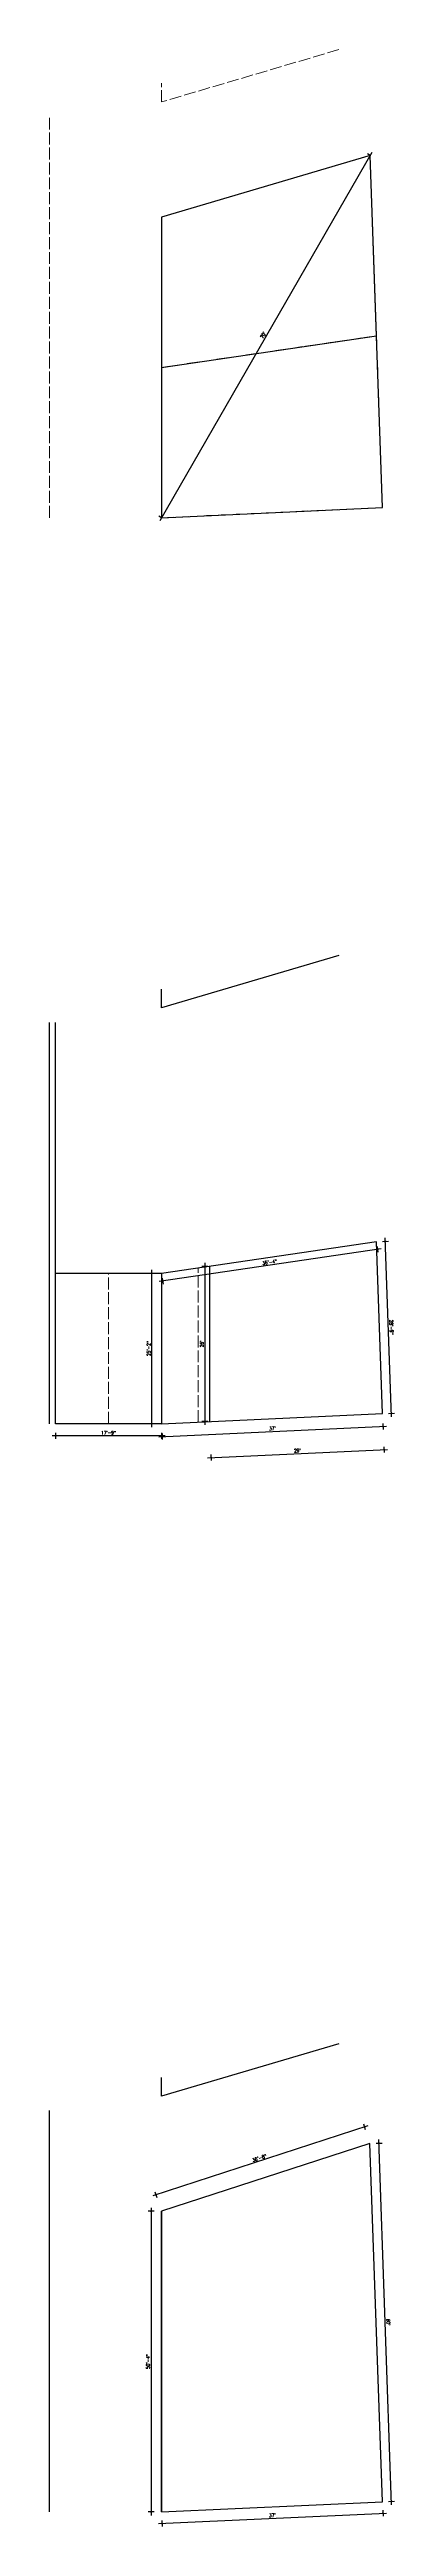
# Model space of a CAD drawing. Header units: inches. Extents: x -9985691 to 3643, y -3270716 to 4788.
# Drawn here: x -4993116 to -4992424, y -3270716 to -3265738 of the extents above; entities that cross this region are included whole.
import ezdxf

# ---------------------------------------------------------------- set-up
doc = ezdxf.new("R2010")
doc.units = ezdxf.units.IN
doc.header["$LTSCALE"] = 2
doc.header["$MEASUREMENT"] = 0
doc.header["$PDMODE"] = 34
doc.linetypes.add('ACAD_ISO02W100', pattern=[15, 12, -3])
doc.layers.get('0').update_dxf_attribs({"linetype": 'CONTINUOUS'})
doc.layers.get('DEFPOINTS').update_dxf_attribs({"color": 141, "linetype": 'CONTINUOUS'})
doc.layers.add('HATCH', color=60, linetype='ACAD_ISO02W100', lineweight=13)
doc.styles.add('ROMANS', font='Romans.shx', dxfattribs={"width": 0.8})
doc.dimstyles.new('8 SCALE', dxfattribs={"dimscale": 0, "dimtxt": 7, "dimasz": 6, "dimexe": 6, "dimexo": 2, "dimgap": 2, "dimtad": 1, "dimdec": 0, "dimzin": 0, "dimdsep": 46, "dimlunit": 4, "dimtxsty": 'ROMANS', "dimblk": 'DOTSMALL', "dimcen": 0, "dimdle": 7, "dimclrd": 8, "dimclre": 8, "dimclrt": 3, "dimadec": 0, "dimazin": 0, "dimtfac": 1, "dimtdec": 0, "dimtofl": 0, "dimtmove": 2, "dimatfit": 3, "dimfxl": 6, "dimfxlon": 1, "dimtolj": 1, "dimtzin": 0, "dimarcsym": 0})

# ---------------------------------------------------------------- blocks, each defined once
blk = doc.blocks.new('_DOTSMALL')
at = {"color": 0, "linetype": 'ByBlock', "const_width": 0.5}
blk.add_lwpolyline([(-0.0625, 0, 1), (0.0625, 0, 1)], format="xyb", close=True, dxfattribs=at)
blk = doc.blocks.new('*D448')
at = {"color": 8, "lineweight": -2, "ltscale": 0.5, "transparency": 16777216}
for p, q in [((-4992905.3, -3268198), (-4992917.3, -3268198)), ((-4992911.3, -3268191), (-4992911.3, -3268507)), ((-4992905.3, -3268500), (-4992917.3, -3268500))]:
    blk.add_line(p, q, dxfattribs=at)
at = {"layer": 'DEFPOINTS', "color": 0, "ltscale": 0.5, "transparency": 16777216}
for p in [(-4992891.3, -3268198), (-4992911.3, -3268500), (-4992891.3, -3268500)]:
    blk.add_point(p, dxfattribs=at)
at = {"color": 8, "lineweight": -2, "ltscale": 0.5, "transparency": 16777216, "xscale": 6, "yscale": 6, "zscale": 6}
for p, rotation in [((-4992911.3, -3268198), 90), ((-4992911.3, -3268500), 270)]:
    blk.add_blockref('_DOTSMALL', p, dxfattribs=dict(at, rotation=rotation))
at = {"color": 3, "ltscale": 0.5, "transparency": 16777216, "insert": (-4992917.4, -3268349), "char_height": 7, "attachment_point": 5, "rotation": 90, "style": 'ROMANS'}
blk.add_mtext('\\A1;25\'-2"', dxfattribs=at)
blk = doc.blocks.new('*D449')
at = {"color": 8, "lineweight": -2, "ltscale": 0.5, "transparency": 16777216}
for p, q in [((-4992450.5, -3268148.7), (-4992896, -3268214.4)), ((-4992458.4, -3268143.8), (-4992456.6, -3268155.6)), ((-4992889.9, -3268207.5), (-4992888.2, -3268219.3))]:
    blk.add_line(p, q, dxfattribs=at)
at = {"layer": 'DEFPOINTS', "color": 0, "ltscale": 0.5, "transparency": 16777216}
for p in [(-4992459.7, -3268134.3), (-4992891.3, -3268198), (-4992889.1, -3268213.4)]:
    blk.add_point(p, dxfattribs=at)
at = {"color": 8, "lineweight": -2, "ltscale": 0.5, "transparency": 16777216, "xscale": 6, "yscale": 6, "zscale": 6}
for p, rotation in [((-4992457.5, -3268149.7), 8.396147877935665), ((-4992889.1, -3268213.4), 188.3961478779357)]:
    blk.add_blockref('_DOTSMALL', p, dxfattribs=dict(at, rotation=rotation))
at = {"color": 3, "ltscale": 0.5, "transparency": 16777216, "insert": (-4992674.2, -3268175.4), "char_height": 7, "attachment_point": 5, "rotation": 8.3961, "style": 'ROMANS'}
blk.add_mtext('\\A1;36\'-4"', dxfattribs=at)
blk = doc.blocks.new('*D450')
at = {"color": 8, "lineweight": -2, "ltscale": 0.5, "transparency": 16777216}
for p, q in [((-4992897.1, -3268526.3), (-4992439.6, -3268505.2)), ((-4992890.4, -3268520), (-4992889.8, -3268531.9)), ((-4992446.9, -3268499.5), (-4992446.3, -3268511.5))]:
    blk.add_line(p, q, dxfattribs=at)
at = {"layer": 'DEFPOINTS', "color": 0, "ltscale": 0.5, "transparency": 16777216}
for p in [(-4992891.3, -3268500), (-4992447.8, -3268479.6), (-4992446.6, -3268505.5)]:
    blk.add_point(p, dxfattribs=at)
at = {"color": 8, "lineweight": -2, "ltscale": 0.5, "transparency": 16777216, "xscale": 6, "yscale": 6, "zscale": 6}
for p, rotation in [((-4992890.1, -3268526), 182.6389846796584), ((-4992446.6, -3268505.5), 2.638984679658408)]:
    blk.add_blockref('_DOTSMALL', p, dxfattribs=dict(at, rotation=rotation))
at = {"color": 3, "ltscale": 0.5, "transparency": 16777216, "insert": (-4992668.6, -3268509.6), "char_height": 7, "attachment_point": 5, "rotation": 2.639, "style": 'ROMANS'}
blk.add_mtext("\\A1;37'", dxfattribs=at)
blk = doc.blocks.new('*D451')
at = {"color": 8, "lineweight": -2, "ltscale": 0.5, "transparency": 16777216}
for p, q in [((-4992429.4, -3268485.9), (-4992441.9, -3268126.7)), ((-4992447.6, -3268133.9), (-4992435.6, -3268133.5)), ((-4992435.7, -3268479.2), (-4992423.7, -3268478.7))]:
    blk.add_line(p, q, dxfattribs=at)
at = {"layer": 'DEFPOINTS', "color": 0, "ltscale": 0.5, "transparency": 16777216}
for p in [(-4992459.7, -3268134.3), (-4992441.6, -3268133.7), (-4992447.8, -3268479.6)]:
    blk.add_point(p, dxfattribs=at)
at = {"color": 8, "lineweight": -2, "ltscale": 0.5, "transparency": 16777216, "xscale": 6, "yscale": 6, "zscale": 6}
for p, rotation in [((-4992441.6, -3268133.7), 91.98281161515814), ((-4992429.7, -3268479), 271.9828116151581)]:
    blk.add_blockref('_DOTSMALL', p, dxfattribs=dict(at, rotation=rotation))
at = {"color": 3, "ltscale": 0.5, "transparency": 16777216, "insert": (-4992429.5, -3268306.1), "char_height": 7, "attachment_point": 5, "rotation": 271.9828, "style": 'ROMANS'}
blk.add_mtext('\\A1;28\'-9"', dxfattribs=at)
blk = doc.blocks.new('*D452')
at = {"color": 8, "lineweight": -2, "ltscale": 0.5, "transparency": 16777216}
for p, q in [((-4992884.3, -3268524.4), (-4993111.3, -3268524.4)), ((-4993104.3, -3268518.4), (-4993104.3, -3268530.4)), ((-4992891.3, -3268518.4), (-4992891.3, -3268530.4))]:
    blk.add_line(p, q, dxfattribs=at)
at = {"layer": 'DEFPOINTS', "color": 0, "ltscale": 0.5, "transparency": 16777216}
for p in [(-4993104.3, -3268500), (-4993104.3, -3268524.4), (-4992891.3, -3268500)]:
    blk.add_point(p, dxfattribs=at)
at = {"color": 8, "lineweight": -2, "ltscale": 0.5, "transparency": 16777216, "xscale": 6, "yscale": 6, "zscale": 6, "rotation": 180}
blk.add_blockref('_DOTSMALL', (-4993104.3, -3268524.4), dxfattribs=at)
at = {"color": 8, "lineweight": -2, "ltscale": 0.5, "transparency": 16777216, "xscale": 6, "yscale": 6, "zscale": 6}
blk.add_blockref('_DOTSMALL', (-4992891.3, -3268524.4), dxfattribs=at)
at = {"color": 3, "ltscale": 0.5, "transparency": 16777216, "insert": (-4992997.8, -3268518.2), "char_height": 7, "attachment_point": 5, "style": 'ROMANS'}
blk.add_mtext('\\A1;17\'-9"', dxfattribs=at)
blk = doc.blocks.new('*D453')
at = {"color": 8, "lineweight": -2, "ltscale": 0.5, "transparency": 16777216}
for p, q in [((-4992799, -3268568.5), (-4992437.5, -3268551.8)), ((-4992792.2, -3268562.2), (-4992791.7, -3268574.2)), ((-4992444.7, -3268546.2), (-4992444.2, -3268558.2))]:
    blk.add_line(p, q, dxfattribs=at)
at = {"layer": 'DEFPOINTS', "color": 0, "ltscale": 0.5, "transparency": 16777216}
for p in [(-4992795.3, -3268495.6), (-4992447.8, -3268479.6), (-4992444.4, -3268552.2)]:
    blk.add_point(p, dxfattribs=at)
at = {"color": 8, "lineweight": -2, "ltscale": 0.5, "transparency": 16777216, "xscale": 6, "yscale": 6, "zscale": 6}
for p, rotation in [((-4992792, -3268568.2), 182.6389846796415), ((-4992444.4, -3268552.2), 2.63898467964145)]:
    blk.add_blockref('_DOTSMALL', p, dxfattribs=dict(at, rotation=rotation))
at = {"color": 3, "ltscale": 0.5, "transparency": 16777216, "insert": (-4992618.5, -3268554), "char_height": 7, "attachment_point": 5, "rotation": 2.639, "style": 'ROMANS'}
blk.add_mtext("\\A1;29'", dxfattribs=at)
blk = doc.blocks.new('*D454')
at = {"color": 8, "lineweight": -2, "ltscale": 0.5, "transparency": 16777216}
for p, q in [((-4992804.4, -3268176.9), (-4992804.4, -3268502.6)), ((-4992798.4, -3268183.9), (-4992810.4, -3268183.9)), ((-4992798.4, -3268495.6), (-4992810.4, -3268495.6))]:
    blk.add_line(p, q, dxfattribs=at)
at = {"layer": 'DEFPOINTS', "color": 0, "ltscale": 0.5, "transparency": 16777216}
for p in [(-4992795.3, -3268183.9), (-4992804.4, -3268495.6), (-4992795.3, -3268495.6)]:
    blk.add_point(p, dxfattribs=at)
at = {"color": 8, "lineweight": -2, "ltscale": 0.5, "transparency": 16777216, "xscale": 6, "yscale": 6, "zscale": 6}
for p, rotation in [((-4992804.4, -3268183.9), 90), ((-4992804.4, -3268495.6), 270)]:
    blk.add_blockref('_DOTSMALL', p, dxfattribs=dict(at, rotation=rotation))
at = {"color": 3, "ltscale": 0.5, "transparency": 16777216, "insert": (-4992810.6, -3268339.7), "char_height": 7, "attachment_point": 5, "rotation": 90, "style": 'ROMANS'}
blk.add_mtext("\\A1;26'", dxfattribs=at)
blk = doc.blocks.new('*D511')
at = {"color": 8, "lineweight": -2, "ltscale": 0.5, "transparency": 16777216}
for p, q in [((-4992468.8, -3265945.2), (-4992894.8, -3266685.3)), ((-4992472.3, -3265951.2), (-4992477.5, -3265948.2)), ((-4992891.3, -3266679.3), (-4992896.5, -3266676.3))]:
    blk.add_line(p, q, dxfattribs=at)
at = {"layer": 'DEFPOINTS', "color": 0, "ltscale": 0.5, "transparency": 16777216}
for p in [(-4992472.3, -3265951.2), (-4992891.3, -3266679.3), (-4992891.3, -3266679.3)]:
    blk.add_point(p, dxfattribs=at)
at = {"color": 8, "lineweight": -2, "ltscale": 0.5, "transparency": 16777216, "xscale": 6, "yscale": 6, "zscale": 6}
for p, rotation in [((-4992472.3, -3265951.2), 60.07616839993868), ((-4992891.3, -3266679.3), 240.0761683999387)]:
    blk.add_blockref('_DOTSMALL', p, dxfattribs=dict(at, rotation=rotation))
at = {"color": 3, "ltscale": 0.5, "transparency": 16777216, "insert": (-4992687.1, -3266312.2), "char_height": 7, "attachment_point": 5, "rotation": 60.0762, "style": 'ROMANS'}
blk.add_mtext("\\A1;70'", dxfattribs=at)
blk = doc.blocks.new('*D526')
at = {"color": 8, "lineweight": -2, "ltscale": 0.5, "transparency": 16777216}
for p, q in [((-4992906.4, -3270082.9), (-4992918.4, -3270082.9)), ((-4992912.4, -3270075.9), (-4992912.4, -3270693.9)), ((-4992906.4, -3270686.9), (-4992918.4, -3270686.9))]:
    blk.add_line(p, q, dxfattribs=at)
at = {"layer": 'DEFPOINTS', "color": 0, "ltscale": 0.5, "transparency": 16777216}
for p in [(-4992891.3, -3270082.9), (-4992912.4, -3270686.9), (-4992891.3, -3270686.9)]:
    blk.add_point(p, dxfattribs=at)
at = {"color": 8, "lineweight": -2, "ltscale": 0.5, "transparency": 16777216, "xscale": 6, "yscale": 6, "zscale": 6}
for p, rotation in [((-4992912.4, -3270082.9), 90), ((-4992912.4, -3270686.9), 270)]:
    blk.add_blockref('_DOTSMALL', p, dxfattribs=dict(at, rotation=rotation))
at = {"color": 3, "ltscale": 0.5, "transparency": 16777216, "insert": (-4992918.6, -3270384.9), "char_height": 7, "attachment_point": 5, "rotation": 90, "style": 'ROMANS'}
blk.add_mtext('\\A1;50\'-4"', dxfattribs=at)
blk = doc.blocks.new('*D527')
at = {"color": 8, "lineweight": -2, "ltscale": 0.5, "transparency": 16777216}
for p, q in [((-4992476.8, -3269911.3), (-4992908.7, -3270052)), ((-4992481.6, -3269919.2), (-4992485.3, -3269907.7)), ((-4992900.2, -3270055.6), (-4992904, -3270044.2))]:
    blk.add_line(p, q, dxfattribs=at)
at = {"layer": 'DEFPOINTS', "color": 0, "ltscale": 0.5, "transparency": 16777216}
for p in [(-4992472.7, -3269946.5), (-4992902.1, -3270049.9), (-4992891.3, -3270082.9)]:
    blk.add_point(p, dxfattribs=at)
at = {"color": 8, "lineweight": -2, "ltscale": 0.5, "transparency": 16777216, "xscale": 6, "yscale": 6, "zscale": 6}
for p, rotation in [((-4992483.5, -3269913.4), 18.04877359395083), ((-4992902.1, -3270049.9), 198.0487735939508)]:
    blk.add_blockref('_DOTSMALL', p, dxfattribs=dict(at, rotation=rotation))
at = {"color": 3, "ltscale": 0.5, "transparency": 16777216, "insert": (-4992694.7, -3269975.8), "char_height": 7, "attachment_point": 5, "rotation": 18.0488, "style": 'ROMANS'}
blk.add_mtext('\\A1;36\'-8"', dxfattribs=at)
blk = doc.blocks.new('*D528')
at = {"color": 8, "lineweight": -2, "ltscale": 0.5, "transparency": 16777216}
for p, q in [((-4992460.5, -3269946.1), (-4992448.5, -3269945.7)), ((-4992429.3, -3270672.8), (-4992454.7, -3269938.9)), ((-4992435.6, -3270666), (-4992423.6, -3270665.6))]:
    blk.add_line(p, q, dxfattribs=at)
at = {"layer": 'DEFPOINTS', "color": 0, "ltscale": 0.5, "transparency": 16777216}
for p in [(-4992472.7, -3269946.5), (-4992454.5, -3269945.9), (-4992447.8, -3270666.5)]:
    blk.add_point(p, dxfattribs=at)
at = {"color": 8, "lineweight": -2, "ltscale": 0.5, "transparency": 16777216, "xscale": 6, "yscale": 6, "zscale": 6}
for p, rotation in [((-4992454.5, -3269945.9), 91.98281161524092), ((-4992429.6, -3270665.8), 271.9828116152409)]:
    blk.add_blockref('_DOTSMALL', p, dxfattribs=dict(at, rotation=rotation))
at = {"color": 3, "ltscale": 0.5, "transparency": 16777216, "insert": (-4992435.9, -3270305.6), "char_height": 7, "attachment_point": 5, "rotation": 271.9828, "style": 'ROMANS'}
blk.add_mtext("\\A1;60'", dxfattribs=at)
blk = doc.blocks.new('*D529')
at = {"color": 8, "lineweight": -2, "ltscale": 0.5, "transparency": 16777216}
for p, q in [((-4992897.2, -3270710.6), (-4992439.7, -3270689.5)), ((-4992890.5, -3270704.3), (-4992890, -3270716.2)), ((-4992447, -3270683.8), (-4992446.4, -3270695.8))]:
    blk.add_line(p, q, dxfattribs=at)
at = {"layer": 'DEFPOINTS', "color": 0, "ltscale": 0.5, "transparency": 16777216}
for p in [(-4992447.8, -3270666.5), (-4992891.3, -3270686.9), (-4992446.7, -3270689.8)]:
    blk.add_point(p, dxfattribs=at)
at = {"color": 8, "lineweight": -2, "ltscale": 0.5, "transparency": 16777216, "xscale": 6, "yscale": 6, "zscale": 6}
for p, rotation in [((-4992890.2, -3270710.3), 182.6389846796584), ((-4992446.7, -3270689.8), 2.638984679658408)]:
    blk.add_blockref('_DOTSMALL', p, dxfattribs=dict(at, rotation=rotation))
at = {"color": 3, "ltscale": 0.5, "transparency": 16777216, "insert": (-4992668.8, -3270693.9), "char_height": 7, "attachment_point": 5, "rotation": 2.639, "style": 'ROMANS'}
blk.add_mtext("\\A1;37'", dxfattribs=at)

msp = doc.modelspace()

# ---------------------------------------------------------------- linework, layer by layer
at = {"ltscale": 0.5}
for p, q in [((-4992535.3, -3267559.1), (-4992891.3, -3267664.5)), ((-4992891.3, -3267664.5), (-4992891.3, -3267627)), ((-4993116.3, -3268500), (-4993116.3, -3267693.6)), ((-4993104.3, -3268500), (-4993104.3, -3267693.6)), ((-4992459.7, -3268134.3), (-4992891.3, -3268198)), ((-4992447.8, -3268479.6), (-4992459.7, -3268134.3)), ((-4992891.3, -3268198), (-4993104.3, -3268198)), ((-4992891.3, -3268198), (-4992891.3, -3268500)), ((-4992795.3, -3268183.9), (-4992795.3, -3268495.6)), ((-4992891.3, -3268500), (-4993104.3, -3268500)), ((-4992891.3, -3268500), (-4992447.8, -3268479.6)), ((-4992535.3, -3269746), (-4992891.3, -3269851.4)), ((-4992891.3, -3269851.4), (-4992891.3, -3269813.9)), ((-4993116.3, -3270686.9), (-4993116.3, -3269880.4)), ((-4992472.7, -3269946.5), (-4992891.3, -3270082.9)), ((-4992447.8, -3270666.5), (-4992472.7, -3269946.5)), ((-4992891.3, -3270686.9), (-4992891.3, -3270082.9)), ((-4992891.3, -3270686.9), (-4992447.8, -3270666.5))]:
    msp.add_line(p, q, dxfattribs=at)
for points in [[(-4992891.3, -3266679.3), (-4992447.8, -3266658.8), (-4992472.3, -3265951.2), (-4992891.3, -3266075.3)], [(-4992472.3, -3265951.2), (-4992891.3, -3266075.3), (-4992891.3, -3266377.3), (-4992459.7, -3266313.6)], [(-4992472.7, -3269946.5), (-4992891.3, -3270082.9), (-4992891.3, -3270686.9), (-4992447.8, -3270666.5)]]:
    msp.add_lwpolyline(points, close=True, dxfattribs=at)
at = {"layer": 'HATCH', "transparency": 33554661}
for p, q in [((-4992535.3, -3265738.4), (-4992891.3, -3265843.7)), ((-4992891.3, -3265843.7), (-4992891.3, -3265806.2)), ((-4993116.3, -3266679.3), (-4993116.3, -3265872.8)), ((-4992997.8, -3268500), (-4992997.8, -3268198)), ((-4992817.8, -3268496.6), (-4992817.8, -3268187.2))]:
    msp.add_line(p, q, dxfattribs=at)
msp.add_lwpolyline([(-4992459.7, -3266313.6), (-4992891.3, -3266377.3), (-4992891.3, -3266679.3), (-4992447.8, -3266658.8)], close=True, dxfattribs=at)

# ---------------------------------------------------------------- dimensions: what is measured, and where the dimension line sits
at = {"ltscale": 0.5}
for p1, p2, distance, picture, middle in [((-4992472.3, -3265951.2), (-4992891.3, -3266679.3), 0, '*D511', (-4992687.1, -3266312.2)), ((-4992447.789, -3268479.5795), (-4992459.7419, -3268134.3225), -18.12, '*D451', (-4992429.4934, -3268306.1107)), ((-4992459.7, -3268134.3), (-4992891.3, -3268198), 15.5, '*D449', (-4992674.2, -3268175.4)), ((-4992891.3, -3268500), (-4992447.8, -3268479.6), -26, '*D450', (-4992668.6, -3268509.6)), ((-4992795.3, -3268495.6), (-4992447.8, -3268479.6), -72.7, '*D453', (-4992618.5, -3268554)), ((-4992472.7, -3269946.5), (-4992891.3, -3270082.9), -34.8, '*D527', (-4992694.7, -3269975.8)), ((-4992447.8, -3270666.5), (-4992472.7, -3269946.5), -18.2, '*D528', (-4992435.9, -3270305.6)), ((-4992891.3, -3270686.9), (-4992447.8, -3270666.5), -23.4, '*D529', (-4992668.8, -3270693.9))]:
    dim = msp.add_aligned_dim(p1=p1, p2=p2, distance=distance, dimstyle='8 SCALE', override={"dimscale": 1}, dxfattribs=at)
    dim.commit()
    dim.dimension.update_dxf_attribs({"geometry": picture, "text_midpoint": middle})
for base, p1, p2, picture, middle in [((-4992804.4, -3268495.6), (-4992795.3, -3268183.9), (-4992795.3, -3268495.6), '*D454', (-4992810.6, -3268339.7)), ((-4992911.3, -3268500), (-4992891.3, -3268198), (-4992891.3, -3268500), '*D448', (-4992917.4, -3268349)), ((-4992912.4, -3270686.9), (-4992891.3, -3270082.9), (-4992891.3, -3270686.9), '*D526', (-4992918.6, -3270384.9))]:
    dim = msp.add_linear_dim(base=base, p1=p1, p2=p2, angle=90, dimstyle='8 SCALE', override={"dimscale": 1}, dxfattribs=at)
    dim.commit()
    dim.dimension.update_dxf_attribs({"geometry": picture, "text_midpoint": middle})
dim = msp.add_linear_dim(base=(-4993104.3, -3268524.4), p1=(-4992891.3, -3268500), p2=(-4993104.3, -3268500), dimstyle='8 SCALE', override={"dimscale": 1}, dxfattribs=at)
dim.commit()
dim.dimension.update_dxf_attribs({"geometry": '*D452', "text_midpoint": (-4992997.8, -3268518.2)})

doc.saveas('drawing.dxf')
